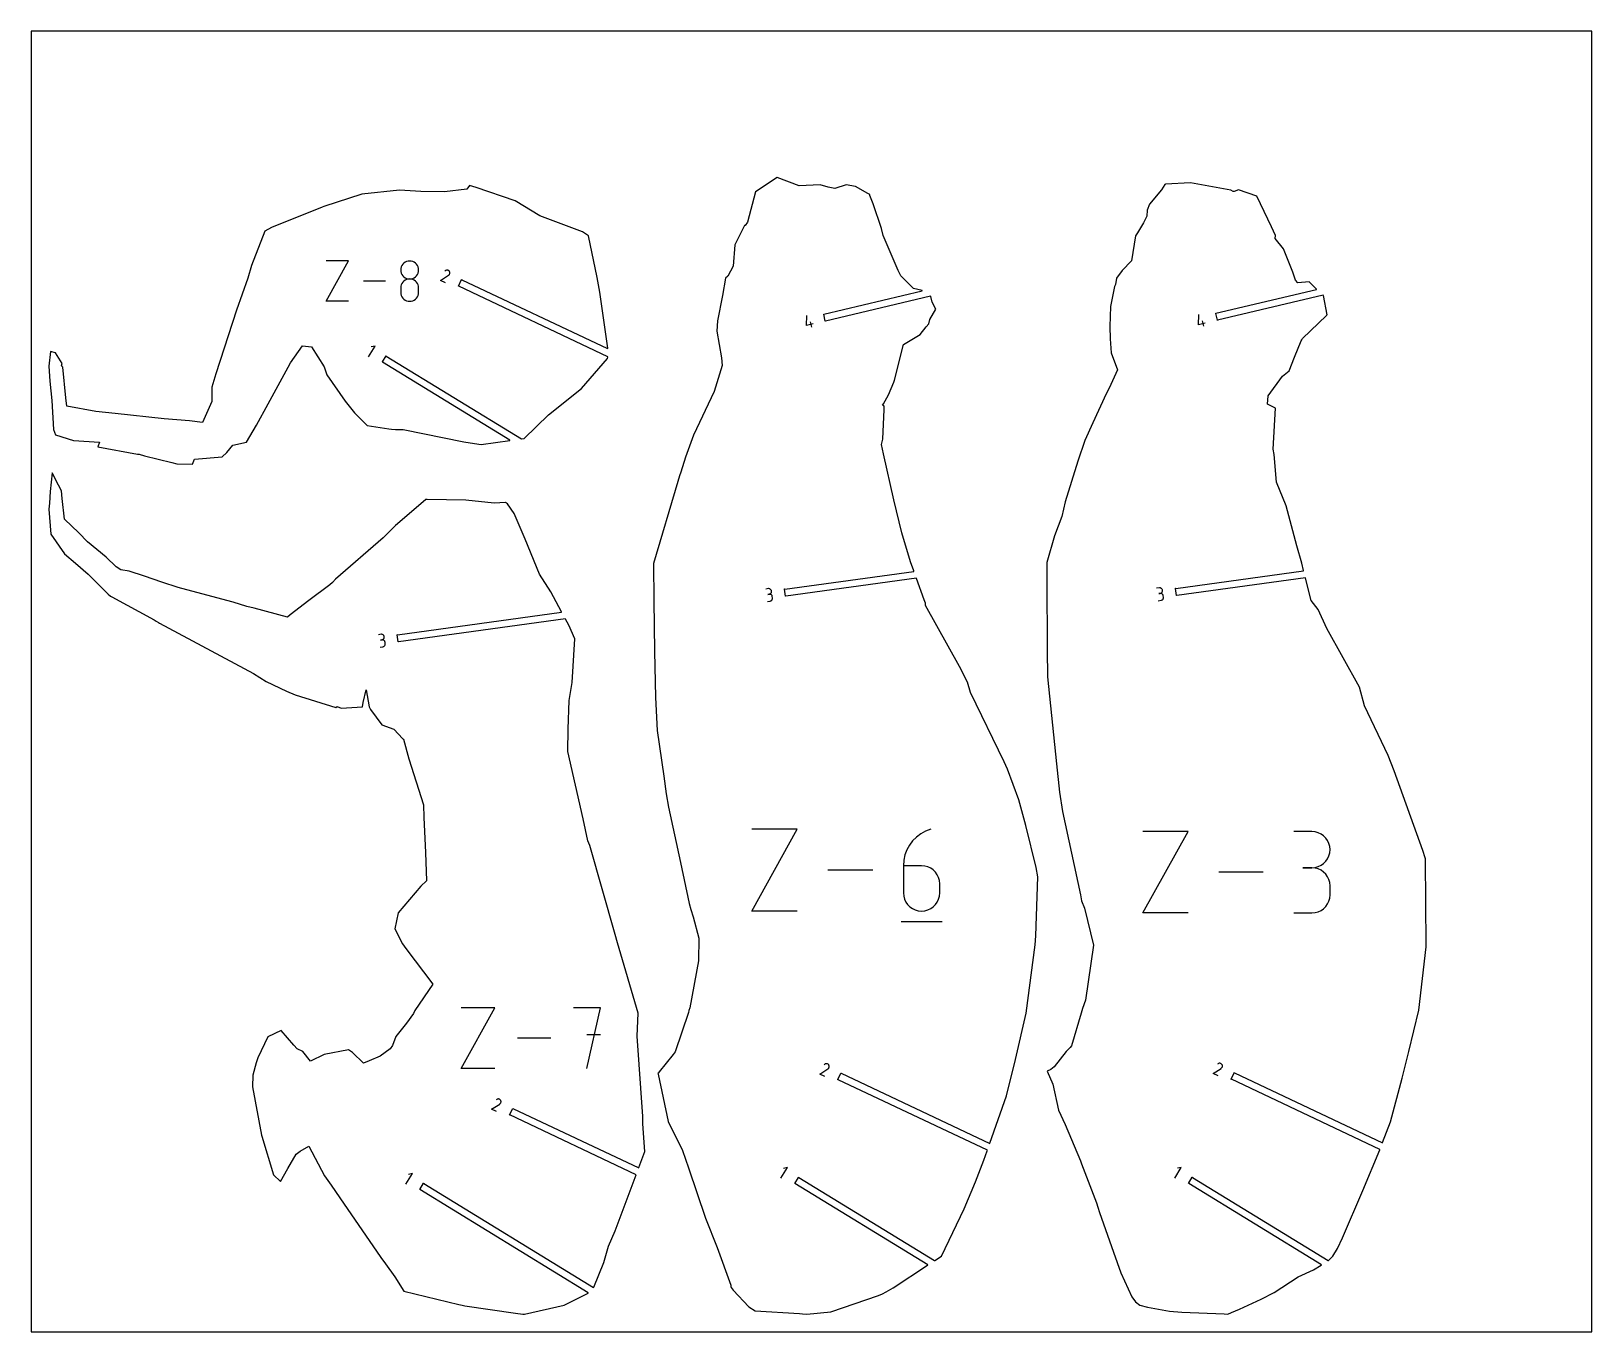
# Model space of a CAD drawing. Extents: x 0 to 600, y 0 to 500.
import ezdxf

# ---------------------------------------------------------------- set-up
doc = ezdxf.new("R2010")
doc.units = 0

msp = doc.modelspace()

# ---------------------------------------------------------------- linework, layer by layer
at = {"layer": 'annotation', "color": 1}
for p, q in [((113.378558, 396.178445), (121.981811, 411.672851)), ((121.981811, 411.672851), (113.378558, 411.672851)), ((142.13021, 408.834139), (142.074691, 408.218043)), ((142.074691, 408.218043), (142.074691, 408.218043)), ((142.074691, 408.218043), (142.130242, 407.599055)), ((142.290247, 409.414622), (142.13021, 408.834139)), ((142.54502, 409.949649), (142.290247, 409.414622)), ((142.88475, 410.429373), (142.54502, 409.949649)), ((143.299654, 410.843951), (142.88475, 410.429373)), ((143.779953, 411.183538), (143.299654, 410.843951)), ((144.315866, 411.438289), (143.779953, 411.183538)), ((144.897612, 411.598358), (144.315866, 411.438289)), ((145.515409, 411.653903), (144.897612, 411.598358)), ((146.133207, 411.598358), (145.515409, 411.653903)), ((145.515409, 411.653903), (145.515409, 411.653903)), ((146.714953, 411.438289), (146.133207, 411.598358)), ((147.250865, 411.183538), (146.714953, 411.438289)), ((147.731164, 410.843951), (147.250865, 411.183538)), ((148.146069, 410.429373), (147.731164, 410.843951)), ((148.485798, 409.949649), (148.146069, 410.429373)), ((148.740572, 409.414622), (148.485798, 409.949649)), ((148.900608, 408.834139), (148.740572, 409.414622)), ((148.900576, 407.599055), (148.956127, 408.218043)), ((148.956127, 408.218043), (148.900608, 408.834139)), ((148.956127, 408.218043), (148.956127, 408.218043)), ((159.453919, 408.044466), (159.286197, 407.949503)), ((159.630587, 408.106418), (159.453919, 408.044466)), ((159.812087, 408.136138), (159.630587, 408.106418)), ((159.994303, 408.134405), (159.812087, 408.136138)), ((160.173121, 408.101998), (159.994303, 408.134405)), ((160.344428, 408.039698), (160.173121, 408.101998)), ((160.504107, 407.948284), (160.344428, 408.039698)), ((136.265747, 403.925648), (127.793671, 403.925648)), ((142.290247, 402.529071), (142.13021, 401.946561)), ((142.130242, 407.599055), (142.290359, 407.016319)), ((142.54502, 403.065621), (142.290247, 402.529071)), ((142.290359, 407.016319), (142.545236, 406.4796)), ((142.88475, 403.546437), (142.54502, 403.065621)), ((142.545236, 406.4796), (142.885069, 405.998663)), ((143.299654, 403.961747), (142.88475, 403.546437)), ((142.885069, 405.998663), (143.300054, 405.583271)), ((143.779953, 404.301778), (143.299654, 403.961747)), ((143.300054, 405.583271), (143.780385, 405.243192)), ((144.315866, 404.556756), (143.779953, 404.301778)), ((143.780385, 405.243192), (144.316258, 404.988188)), ((144.897612, 404.71691), (144.315866, 404.556756)), ((144.316258, 404.988188), (144.897867, 404.828024)), ((145.515409, 404.772467), (144.897612, 404.71691)), ((144.897867, 404.828024), (145.515409, 404.772467)), ((145.515409, 404.772467), (146.132951, 404.828024)), ((146.133207, 404.716942), (145.515409, 404.772467)), ((145.515409, 404.772467), (145.515409, 404.772467)), ((145.515409, 404.772467), (145.515409, 404.772467)), ((146.132951, 404.828024), (146.714561, 404.988188)), ((146.714953, 404.556868), (146.133207, 404.716942)), ((146.714561, 404.988188), (147.250433, 405.243192)), ((147.250865, 404.301994), (146.714953, 404.556868)), ((147.250433, 405.243192), (147.730765, 405.583271)), ((147.731164, 403.962067), (147.250865, 404.301994)), ((147.730765, 405.583271), (148.145749, 405.998663)), ((148.146069, 403.546837), (147.731164, 403.962067)), ((148.145749, 405.998663), (148.485582, 406.4796)), ((148.485798, 403.066053), (148.146069, 403.546837)), ((148.485582, 406.4796), (148.74046, 407.016319)), ((148.740572, 402.529463), (148.485798, 403.066053)), ((148.74046, 407.016319), (148.900576, 407.599055)), ((148.900608, 401.946817), (148.740572, 402.529463)), ((157.334371, 404.153173), (160.470153, 406.178932)), ((159.261852, 403.242478), (157.334371, 404.153173)), ((159.286197, 407.949503), (159.044935, 407.766526)), ((160.470153, 406.178932), (160.473527, 406.18056)), ((160.470153, 406.178932), (160.470153, 406.178932)), ((160.473527, 406.18056), (160.476824, 406.182253)), ((160.476824, 406.182253), (160.480069, 406.184025)), ((160.480069, 406.184025), (160.483285, 406.185893)), ((160.483285, 406.185893), (160.486496, 406.187872)), ((160.486496, 406.187872), (160.489726, 406.18998)), ((160.489726, 406.18998), (160.493, 406.192232)), ((160.493, 406.192232), (160.496341, 406.194643)), ((160.496341, 406.194643), (160.499773, 406.197231)), ((160.499773, 406.197231), (160.647915, 406.32038)), ((160.499773, 406.197231), (160.499773, 406.197231)), ((160.648045, 407.828535), (160.504107, 407.948284)), ((160.647915, 406.32038), (160.768207, 406.463754)), ((160.772127, 407.681231), (160.648045, 407.828535)), ((160.768207, 406.463754), (160.859955, 406.623158)), ((160.866228, 407.513763), (160.772127, 407.681231)), ((160.772127, 407.681231), (160.772127, 407.681231)), ((160.859955, 406.623158), (160.922465, 406.794395)), ((160.927618, 407.33715), (160.866228, 407.513763)), ((160.922465, 406.794395), (160.955042, 406.97327)), ((160.956991, 407.155587), (160.927618, 407.33715)), ((160.955042, 406.97327), (160.956991, 407.155587)), ((121.981811, 396.178445), (113.378558, 396.178445)), ((142.13021, 401.946561), (142.074691, 401.327862)), ((142.074691, 401.327862), (142.074691, 399.613819)), ((142.074691, 399.613819), (142.074691, 399.613819)), ((142.074691, 399.613819), (142.130242, 398.995164)), ((142.130242, 398.995164), (142.290359, 398.413321)), ((142.290359, 398.413321), (142.545236, 397.877895)), ((142.545236, 397.877895), (142.885069, 397.39849)), ((142.885069, 397.39849), (143.300054, 396.984712)), ((143.300054, 396.984712), (143.780385, 396.646165)), ((143.780385, 396.646165), (144.316258, 396.392454)), ((144.316258, 396.392454), (144.897867, 396.233184)), ((144.897867, 396.233184), (145.515409, 396.177959)), ((145.515409, 396.177959), (146.132951, 396.233184)), ((145.515409, 396.177959), (145.515409, 396.177959)), ((146.132951, 396.233184), (146.714561, 396.392454)), ((146.714561, 396.392454), (147.250433, 396.646165)), ((147.250433, 396.646165), (147.730765, 396.984712)), ((147.730765, 396.984712), (148.145749, 397.39849)), ((148.145749, 397.39849), (148.485582, 397.877895)), ((148.485582, 397.877895), (148.74046, 398.413321)), ((148.74046, 398.413321), (148.900576, 398.995164)), ((148.900576, 398.995164), (148.956127, 399.613819)), ((148.956127, 401.327862), (148.900608, 401.946817)), ((148.956127, 399.613819), (148.956127, 401.327862)), ((148.956127, 401.327862), (148.956127, 401.327862)), ((298.045591, 386.854433), (298.221622, 390.732123)), ((448.775277, 387.177426), (448.951308, 391.055115)), ((300.639135, 387.46827), (298.045591, 386.854433)), ((300.107487, 386.245858), (299.6165, 388.320342)), ((451.368821, 387.791263), (448.775277, 387.177426)), ((450.837173, 386.568851), (450.346186, 388.643334)), ((129.692477, 374.87783), (132.19985, 378.970883)), ((132.19985, 378.970883), (130.732333, 378.618109)), ((283.439891, 285.691674), (282.383936, 285.546431)), ((283.730377, 283.579763), (283.201654, 283.507039)), ((283.201654, 283.507039), (283.730377, 283.579763)), ((283.632152, 285.70075), (283.439891, 285.691674)), ((283.817613, 285.676204), (283.632152, 285.70075)), ((283.730377, 283.579763), (283.917948, 283.622936)), ((283.922638, 283.588839), (283.730377, 283.579763)), ((283.730377, 283.579763), (283.730377, 283.579763)), ((283.992888, 285.620651), (283.817613, 285.676204)), ((283.917948, 283.622936), (284.089892, 283.69667)), ((284.1081, 283.564294), (283.922638, 283.588839)), ((284.154587, 285.536701), (283.992888, 285.620651)), ((284.089892, 283.69667), (284.243648, 283.79756)), ((284.283374, 283.50874), (284.1081, 283.564294)), ((284.299324, 285.426968), (284.154587, 285.536701)), ((284.243648, 283.79756), (284.376656, 283.9222)), ((284.445073, 283.42479), (284.283374, 283.50874)), ((284.423709, 285.294064), (284.299324, 285.426968)), ((284.376656, 283.9222), (284.486357, 284.067184)), ((284.524357, 285.140602), (284.423709, 285.294064)), ((284.58981, 283.315057), (284.445073, 283.42479)), ((284.486357, 284.067184), (284.570191, 284.229107)), ((284.597878, 284.969194), (284.524357, 285.140602)), ((284.570191, 284.229107), (284.625596, 284.404564)), ((284.714196, 283.182154), (284.58981, 283.315057)), ((284.640884, 284.782453), (284.597878, 284.969194)), ((284.625596, 284.404564), (284.650014, 284.590147)), ((284.650014, 284.590147), (284.640884, 284.782453)), ((284.640884, 284.782453), (284.640884, 284.782453)), ((284.814843, 283.028691), (284.714196, 283.182154)), ((284.888364, 282.857283), (284.814843, 283.028691)), ((284.931371, 282.670542), (284.888364, 282.857283)), ((285.004095, 282.141819), (284.931371, 282.670542)), ((284.931371, 282.670542), (284.931371, 282.670542)), ((285.013113, 281.950322), (285.004095, 282.141819)), ((433.746657, 285.968454), (432.690701, 285.82321)), ((434.037143, 283.856543), (433.50842, 283.783819)), ((433.50842, 283.783819), (434.037143, 283.856543)), ((433.938917, 285.977529), (433.746657, 285.968454)), ((434.124379, 285.952984), (433.938917, 285.977529)), ((434.037143, 283.856543), (434.224714, 283.899716)), ((434.229404, 283.865619), (434.037143, 283.856543)), ((434.037143, 283.856543), (434.037143, 283.856543)), ((434.299653, 285.89743), (434.124379, 285.952984)), ((434.224714, 283.899716), (434.396657, 283.97345)), ((434.414865, 283.841073), (434.229404, 283.865619)), ((434.461352, 285.813481), (434.299653, 285.89743)), ((434.396657, 283.97345), (434.550413, 284.07434)), ((434.590139, 283.78552), (434.414865, 283.841073)), ((434.606089, 285.703748), (434.461352, 285.813481)), ((434.550413, 284.07434), (434.683422, 284.19898)), ((434.751839, 283.70157), (434.590139, 283.78552)), ((434.730475, 285.570844), (434.606089, 285.703748)), ((434.683422, 284.19898), (434.793123, 284.343964)), ((434.831122, 285.417382), (434.730475, 285.570844)), ((434.896575, 283.591837), (434.751839, 283.70157)), ((434.793123, 284.343964), (434.876956, 284.505887)), ((434.904643, 285.245974), (434.831122, 285.417382)), ((434.876956, 284.505887), (434.932362, 284.681343)), ((435.020961, 283.458933), (434.896575, 283.591837)), ((434.94765, 285.059232), (434.904643, 285.245974)), ((434.932362, 284.681343), (434.95678, 284.866927)), ((434.95678, 284.866927), (434.94765, 285.059232)), ((434.94765, 285.059232), (434.94765, 285.059232)), ((435.121608, 283.305471), (435.020961, 283.458933)), ((435.195129, 283.134063), (435.121608, 283.305471)), ((435.238136, 282.947322), (435.195129, 283.134063)), ((435.31086, 282.418599), (435.238136, 282.947322)), ((435.238136, 282.947322), (435.238136, 282.947322)), ((435.239896, 281.867219), (435.295372, 282.042168)), ((435.295372, 282.042168), (435.319879, 282.227102)), ((435.319879, 282.227102), (435.31086, 282.418599)), ((283.037222, 280.796868), (284.093178, 280.942111)), ((284.093178, 280.942111), (284.28075, 280.98527)), ((284.093178, 280.942111), (284.093178, 280.942111)), ((284.28075, 280.98527), (284.452701, 281.058951)), ((284.452701, 281.058951), (284.606472, 281.159732)), ((284.606472, 281.159732), (284.739506, 281.284188)), ((284.739506, 281.284188), (284.849245, 281.428899)), ((284.849245, 281.428899), (284.933131, 281.590439)), ((284.933131, 281.590439), (284.988606, 281.765388)), ((284.988606, 281.765388), (285.013113, 281.950322)), ((433.343988, 281.073648), (434.399943, 281.218891)), ((434.399943, 281.218891), (434.587516, 281.26205)), ((434.399943, 281.218891), (434.399943, 281.218891)), ((434.587516, 281.26205), (434.759467, 281.335731)), ((434.759467, 281.335731), (434.913238, 281.436511)), ((434.913238, 281.436511), (435.046271, 281.560968)), ((435.046271, 281.560968), (435.15601, 281.705678)), ((435.15601, 281.705678), (435.239896, 281.867219)), ((134.542897, 268.136172), (133.486942, 267.990929)), ((134.833383, 266.024261), (134.30466, 265.951537)), ((134.30466, 265.951537), (134.833383, 266.024261)), ((134.735158, 268.145248), (134.542897, 268.136172)), ((134.920619, 268.120703), (134.735158, 268.145248)), ((134.833383, 266.024261), (135.020954, 266.067434)), ((135.025644, 266.033337), (134.833383, 266.024261)), ((134.833383, 266.024261), (134.833383, 266.024261)), ((135.095894, 268.065149), (134.920619, 268.120703)), ((135.020954, 266.067434), (135.192898, 266.141169)), ((135.211106, 266.008792), (135.025644, 266.033337)), ((135.257593, 267.981199), (135.095894, 268.065149)), ((135.192898, 266.141169), (135.346654, 266.242059)), ((135.38638, 265.953238), (135.211106, 266.008792)), ((135.402329, 267.871466), (135.257593, 267.981199)), ((135.346654, 266.242059), (135.479662, 266.366698)), ((135.548079, 265.869289), (135.38638, 265.953238)), ((135.526715, 267.738563), (135.402329, 267.871466)), ((135.479662, 266.366698), (135.589363, 266.511683)), ((135.627363, 267.5851), (135.526715, 267.738563)), ((135.692816, 265.759556), (135.548079, 265.869289)), ((135.589363, 266.511683), (135.673197, 266.673606)), ((135.700884, 267.413692), (135.627363, 267.5851)), ((135.673197, 266.673606), (135.728602, 266.849062)), ((135.817202, 265.626652), (135.692816, 265.759556)), ((135.74389, 267.226951), (135.700884, 267.413692)), ((135.728602, 266.849062), (135.75302, 267.034645)), ((135.75302, 267.034645), (135.74389, 267.226951)), ((135.74389, 267.226951), (135.74389, 267.226951)), ((135.917849, 265.47319), (135.817202, 265.626652)), ((135.99137, 265.301782), (135.917849, 265.47319)), ((135.952251, 263.873397), (136.036137, 264.034938)), ((136.034377, 265.11504), (135.99137, 265.301782)), ((136.107101, 264.586317), (136.034377, 265.11504)), ((136.034377, 265.11504), (136.034377, 265.11504)), ((136.036137, 264.034938), (136.091612, 264.209887)), ((136.091612, 264.209887), (136.116119, 264.394821)), ((136.116119, 264.394821), (136.107101, 264.586317)), ((134.140228, 263.241366), (135.196184, 263.38661)), ((135.196184, 263.38661), (135.383756, 263.429769)), ((135.196184, 263.38661), (135.196184, 263.38661)), ((135.383756, 263.429769), (135.555707, 263.50345)), ((135.555707, 263.50345), (135.709478, 263.60423)), ((135.709478, 263.60423), (135.842512, 263.728687)), ((135.842512, 263.728687), (135.952251, 263.873397)), ((277.052889, 161.717895), (294.523368, 193.182122)), ((294.523368, 193.182122), (277.052889, 193.182122)), ((343.819348, 192.431642), (341.982616, 191.420459)), ((345.82095, 193.182122), (343.819348, 192.431642)), ((345.82095, 193.182122), (345.82095, 193.182122)), ((427.443072, 161.019847), (444.834847, 192.342328)), ((444.834847, 192.342328), (427.443072, 192.342328)), ((492.408837, 192.305989), (485.453305, 192.305989)), ((493.659806, 192.193704), (492.408837, 192.305989)), ((494.836924, 191.870117), (493.659806, 192.193704)), ((337.650184, 187.076043), (336.661478, 185.275396)), ((338.879179, 188.717325), (337.650184, 187.076043)), ((340.329608, 190.173909), (338.879179, 188.717325)), ((341.982616, 191.420459), (340.329608, 190.173909)), ((495.920614, 191.35513), (494.836924, 191.870117)), ((496.891297, 190.668643), (495.920614, 191.35513)), ((497.729394, 189.830559), (496.891297, 190.668643)), ((498.415328, 188.86078), (497.729394, 189.830559)), ((498.929521, 187.779205), (498.415328, 188.86078)), ((499.252394, 186.605738), (498.929521, 187.779205)), ((499.364369, 185.360279), (499.252394, 186.605738)), ((335.480351, 181.297348), (335.325639, 179.170616)), ((335.931915, 183.340719), (335.480351, 181.297348)), ((336.661478, 185.275396), (335.931915, 183.340719)), ((495.920614, 179.346513), (496.891297, 180.033996)), ((496.891297, 180.033996), (497.729394, 180.873724)), ((497.729394, 180.873724), (498.415328, 181.845956)), ((498.415328, 181.845956), (498.929521, 182.930952)), ((498.929521, 182.930952), (499.252394, 184.108973)), ((499.252394, 184.108973), (499.364369, 185.360279)), ((499.364369, 185.360279), (499.364369, 185.360279)), ((323.529514, 177.450008), (306.325413, 177.450008)), ((335.325639, 179.170616), (335.325639, 168.712795)), ((342.312647, 179.170616), (335.325639, 179.170616)), ((343.569277, 179.058472), (342.312647, 179.170616)), ((344.751723, 178.735045), (343.569277, 179.058472)), ((345.840316, 178.219838), (344.751723, 178.735045)), ((346.815392, 177.532357), (345.840316, 178.219838)), ((347.657282, 176.692104), (346.815392, 177.532357)), ((348.34632, 175.718585), (347.657282, 176.692104)), ((348.862839, 174.631304), (348.34632, 175.718585)), ((349.187173, 173.449766), (348.862839, 174.631304)), ((473.710321, 176.681088), (456.583724, 176.681088)), ((492.408837, 178.394926), (488.926161, 178.394926)), ((488.926161, 178.394926), (492.408837, 178.394926)), ((492.408837, 178.394926), (493.659806, 178.507238)), ((493.659806, 178.282641), (492.408837, 178.394926)), ((492.408837, 178.394926), (492.408837, 178.394926)), ((493.659806, 178.507238), (494.836924, 178.831013)), ((494.836924, 177.959054), (493.659806, 178.282641)), ((494.836924, 178.831013), (495.920614, 179.346513)), ((495.920614, 177.444067), (494.836924, 177.959054)), ((496.891297, 176.75758), (495.920614, 177.444067)), ((497.729394, 175.919496), (496.891297, 176.75758)), ((498.415328, 174.949716), (497.729394, 175.919496)), ((498.929521, 173.868142), (498.415328, 174.949716)), ((335.325639, 168.712795), (335.325639, 168.712795)), ((335.325639, 168.712795), (335.438446, 167.455895)), ((349.299655, 172.193474), (349.187173, 173.449766)), ((349.187173, 167.455895), (349.299655, 168.712795)), ((349.299655, 168.712795), (349.299655, 172.193474)), ((349.299655, 172.193474), (349.299655, 172.193474)), ((499.252394, 172.694675), (498.929521, 173.868142)), ((499.364369, 171.449216), (499.252394, 172.694675)), ((499.364369, 167.966539), (499.364369, 171.449216)), ((499.364369, 171.449216), (499.364369, 171.449216)), ((335.438446, 167.455895), (335.763592, 166.272724)), ((335.763592, 166.272724), (336.281167, 165.18308)), ((336.281167, 165.18308), (336.971261, 164.20676)), ((336.971261, 164.20676), (337.813963, 163.36356)), ((337.813963, 163.36356), (338.789363, 162.673276)), ((338.789363, 162.673276), (339.877551, 162.155707)), ((339.877551, 162.155707), (341.058616, 161.830647)), ((343.569277, 161.830647), (344.751723, 162.155707)), ((344.751723, 162.155707), (345.840316, 162.673276)), ((345.840316, 162.673276), (346.815392, 163.36356)), ((346.815392, 163.36356), (347.657282, 164.20676)), ((347.657282, 164.20676), (348.34632, 165.18308)), ((348.34632, 165.18308), (348.862839, 166.272724)), ((348.862839, 166.272724), (349.187173, 167.455895)), ((495.920614, 161.971252), (496.891297, 162.657528)), ((496.891297, 162.657528), (497.729394, 163.49545)), ((497.729394, 163.49545), (498.415328, 164.465166)), ((498.415328, 164.465166), (498.929521, 165.546821)), ((498.929521, 165.546821), (499.252394, 166.720563)), ((499.252394, 166.720563), (499.364369, 167.966539)), ((294.523368, 161.717895), (277.052889, 161.717895)), ((334.450537, 157.784867), (350.18265, 157.784867)), ((341.058616, 161.830647), (342.312647, 161.717895)), ((342.312647, 161.717895), (343.569277, 161.830647)), ((342.312647, 161.717895), (342.312647, 161.717895)), ((444.834847, 161.019847), (427.443072, 161.019847)), ((485.453305, 161.020829), (492.408837, 161.020829)), ((492.408837, 161.020829), (493.659806, 161.133049)), ((492.408837, 161.020829), (492.408837, 161.020829)), ((493.659806, 161.133049), (494.836924, 161.456475)), ((494.836924, 161.456475), (495.920614, 161.971252)), ((165.357169, 101.242865), (178.288536, 124.532178)), ((178.288536, 124.532178), (165.357169, 124.532178)), ((218.845475, 124.532178), (208.488989, 124.532178)), ((213.667962, 101.242865), (218.845475, 124.532178)), ((218.845475, 114.161087), (213.667962, 114.161087)), ((199.758418, 112.887522), (187.02422, 112.887522)), ((305.126165, 102.868881), (304.884903, 102.685905)), ((305.293887, 102.963845), (305.126165, 102.868881)), ((305.470555, 103.025796), (305.293887, 102.963845)), ((305.652054, 103.055516), (305.470555, 103.025796)), ((305.83427, 103.053783), (305.652054, 103.055516)), ((306.013089, 103.021377), (305.83427, 103.053783)), ((306.184395, 102.959077), (306.013089, 103.021377)), ((306.344074, 102.867663), (306.184395, 102.959077)), ((306.488012, 102.747914), (306.344074, 102.867663)), ((306.612095, 102.60061), (306.488012, 102.747914)), ((306.706196, 102.433142), (306.612095, 102.60061)), ((306.612095, 102.60061), (306.612095, 102.60061)), ((306.767585, 102.256528), (306.706196, 102.433142)), ((306.796958, 102.074965), (306.767585, 102.256528)), ((306.795009, 101.892648), (306.796958, 102.074965)), ((456.334519, 103.051259), (456.093257, 102.868283)), ((456.502242, 103.146223), (456.334519, 103.051259)), ((456.67891, 103.208175), (456.502242, 103.146223)), ((456.860409, 103.237894), (456.67891, 103.208175)), ((457.042625, 103.236161), (456.860409, 103.237894)), ((457.221443, 103.203755), (457.042625, 103.236161)), ((457.39275, 103.141455), (457.221443, 103.203755)), ((457.552429, 103.050041), (457.39275, 103.141455)), ((457.696367, 102.930292), (457.552429, 103.050041)), ((457.820449, 102.782988), (457.696367, 102.930292)), ((457.91455, 102.61552), (457.820449, 102.782988)), ((457.820449, 102.782988), (457.820449, 102.782988)), ((457.97594, 102.438906), (457.91455, 102.61552)), ((457.970787, 101.896152), (458.003364, 102.075027)), ((458.005313, 102.257343), (457.97594, 102.438906)), ((458.003364, 102.075027), (458.005313, 102.257343)), ((178.288536, 101.242865), (165.357169, 101.242865)), ((303.174338, 99.072551), (306.310121, 101.09831)), ((305.10182, 98.161856), (303.174338, 99.072551)), ((306.310121, 101.09831), (306.313495, 101.099939)), ((306.310121, 101.09831), (306.310121, 101.09831)), ((306.313495, 101.099939), (306.316792, 101.101631)), ((306.316792, 101.101631), (306.320036, 101.103403)), ((306.320036, 101.103403), (306.323252, 101.105271)), ((306.323252, 101.105271), (306.326463, 101.107251)), ((306.326463, 101.107251), (306.329693, 101.109358)), ((306.329693, 101.109358), (306.332967, 101.11161)), ((306.332967, 101.11161), (306.336308, 101.114021)), ((306.336308, 101.114021), (306.339741, 101.116609)), ((306.339741, 101.116609), (306.487882, 101.239758)), ((306.339741, 101.116609), (306.339741, 101.116609)), ((306.487882, 101.239758), (306.608174, 101.383133)), ((306.608174, 101.383133), (306.699923, 101.542536)), ((306.699923, 101.542536), (306.762432, 101.713773)), ((306.762432, 101.713773), (306.795009, 101.892648)), ((454.382693, 99.254929), (457.518475, 101.280688)), ((456.310174, 98.344234), (454.382693, 99.254929)), ((457.518475, 101.280688), (457.521849, 101.282317)), ((457.518475, 101.280688), (457.518475, 101.280688)), ((457.521849, 101.282317), (457.525146, 101.284009)), ((457.525146, 101.284009), (457.528391, 101.285781)), ((457.528391, 101.285781), (457.531607, 101.287649)), ((457.531607, 101.287649), (457.534818, 101.289629)), ((457.534818, 101.289629), (457.538048, 101.291737)), ((457.538048, 101.291737), (457.541322, 101.293988)), ((457.541322, 101.293988), (457.544663, 101.2964)), ((457.544663, 101.2964), (457.548095, 101.298987)), ((457.548095, 101.298987), (457.696237, 101.422136)), ((457.548095, 101.298987), (457.548095, 101.298987)), ((457.696237, 101.422136), (457.816529, 101.565511)), ((457.816529, 101.565511), (457.908277, 101.724915)), ((457.908277, 101.724915), (457.970787, 101.896152)), ((177.00713, 85.538124), (180.142913, 87.563883)), ((178.934612, 84.627429), (177.00713, 85.538124)), ((178.958957, 89.334455), (178.717695, 89.151478)), ((179.126679, 89.429418), (178.958957, 89.334455)), ((179.303347, 89.49137), (179.126679, 89.429418)), ((179.484846, 89.521089), (179.303347, 89.49137)), ((179.667062, 89.519356), (179.484846, 89.521089)), ((179.845881, 89.48695), (179.667062, 89.519356)), ((180.017187, 89.42465), (179.845881, 89.48695)), ((180.176866, 89.333236), (180.017187, 89.42465)), ((180.142913, 87.563883), (180.146287, 87.565512)), ((180.142913, 87.563883), (180.142913, 87.563883)), ((180.146287, 87.565512), (180.149584, 87.567205)), ((180.149584, 87.567205), (180.152828, 87.568977)), ((180.152828, 87.568977), (180.156044, 87.570844)), ((180.156044, 87.570844), (180.159255, 87.572824)), ((180.159255, 87.572824), (180.162485, 87.574932)), ((180.162485, 87.574932), (180.165759, 87.577183)), ((180.165759, 87.577183), (180.1691, 87.579595)), ((180.1691, 87.579595), (180.172533, 87.582182)), ((180.172533, 87.582182), (180.320674, 87.705332)), ((180.172533, 87.582182), (180.172533, 87.582182)), ((180.320804, 89.213487), (180.176866, 89.333236)), ((180.320674, 87.705332), (180.440966, 87.848706)), ((180.444887, 89.066183), (180.320804, 89.213487)), ((180.440966, 87.848706), (180.532715, 88.00811)), ((180.538988, 88.898715), (180.444887, 89.066183)), ((180.444887, 89.066183), (180.444887, 89.066183)), ((180.532715, 88.00811), (180.595225, 88.179347)), ((180.600377, 88.722102), (180.538988, 88.898715)), ((180.595225, 88.179347), (180.627801, 88.358222)), ((180.62975, 88.540539), (180.600377, 88.722102)), ((180.627801, 88.358222), (180.62975, 88.540539)), ((144.068624, 56.78605), (146.575996, 60.879103)), ((146.575996, 60.879103), (145.10848, 60.526329)), ((288.253575, 59.077455), (290.760948, 63.170507)), ((290.760948, 63.170507), (289.293431, 62.817734)), ((439.628302, 59.107748), (442.135675, 63.200801)), ((442.135675, 63.200801), (440.668159, 62.848027))]:
    msp.add_line(p, q, dxfattribs=at)
at = {"layer": 'boundary', "color": 5}
for p, q in [((141.54721, 438.85746), (127.099007, 437.412969)), ((149.787326, 438.321649), (141.54721, 438.85746)), ((158.914482, 438.223137), (149.787326, 438.321649)), ((167.499951, 439.238186), (158.914482, 438.223137)), ((168.496601, 440.653443), (167.499951, 439.238186)), ((171.116001, 439.85348), (168.496601, 440.653443)), ((186.104737, 434.741542), (171.116001, 439.85348)), ((278.472106, 438.25319), (275.358558, 426.648094)), ((286.849935, 443.726956), (278.472106, 438.25319)), ((295.295986, 440.563371), (286.849935, 443.726956)), ((303.377303, 440.962413), (295.295986, 440.563371)), ((306.38778, 440.04205), (303.377303, 440.962413)), ((308.947685, 439.567337), (306.38778, 440.04205)), ((313.312178, 440.879655), (308.947685, 439.567337)), ((316.90174, 440.249796), (313.312178, 440.879655)), ((321.695554, 437.670478), (316.90174, 440.249796)), ((434.556878, 438.992851), (429.972853, 433.547078)), ((435.797791, 441.088708), (434.556878, 438.992851)), ((436.158481, 441.230648), (435.797791, 441.088708)), ((445.748259, 441.758465), (436.158481, 441.230648)), ((461.276573, 438.950981), (445.748259, 441.758465)), ((462.170037, 438.355889), (461.276573, 438.950981)), ((462.495016, 438.390666), (462.170037, 438.355889)), ((464.154635, 439.044979), (462.495016, 438.390666)), ((471.221966, 436.608475), (464.154635, 439.044979)), ((111.882357, 432.398661), (92.34193, 424.506855)), ((112.448215, 432.561793), (111.882357, 432.398661)), ((127.099007, 437.412969), (112.448215, 432.561793)), ((195.595262, 429.076202), (186.104737, 434.741542)), ((322.366782, 437.259221), (321.695554, 437.670478)), ((322.457368, 436.868888), (322.366782, 437.259221)), ((323.703261, 433.681603), (322.457368, 436.868888)), ((326.889164, 424.163581), (323.703261, 433.681603)), ((429.972853, 433.547078), (429.070449, 431.172101)), ((476.916597, 424.829614), (471.221966, 436.608475)), ((212.014708, 422.874896), (195.595262, 429.076202)), ((275.358558, 426.648094), (274.439253, 425.302568)), ((427.706892, 426.321156), (425.277955, 422.550572)), ((428.893617, 428.894136), (427.706892, 426.321156)), ((429.070449, 431.172101), (428.893617, 428.894136)), ((89.769068, 423.189348), (84.653912, 409.955696)), ((92.34193, 424.506855), (89.769068, 423.189348)), ((214.202084, 421.387798), (212.014708, 422.874896)), ((217.592131, 405.349534), (214.202084, 421.387798)), ((274.01258, 424.822944), (270.488429, 417.830218)), ((274.256626, 425.32023), (274.01258, 424.822944)), ((274.439253, 425.302568), (274.256626, 425.32023)), ((327.578668, 421.44764), (326.889164, 424.163581)), ((333.295115, 408.054513), (327.578668, 421.44764)), ((424.591397, 421.36017), (422.973969, 411.773635)), ((425.277955, 422.550572), (424.591397, 421.36017)), ((478.353304, 421.401107), (476.916597, 424.829614)), ((478.312361, 420.255078), (478.353304, 421.401107)), ((481.436748, 416.296648), (478.312361, 420.255078)), ((270.488429, 417.830218), (269.930409, 409.690612)), ((485.060185, 407.330905), (481.436748, 416.296648)), ((84.653912, 409.955696), (83.258924, 405.00488)), ((269.930409, 409.690612), (267.86096, 405.831109)), ((334.34336, 405.91501), (333.295115, 408.054513)), ((422.973969, 411.773635), (419.490961, 407.987937)), ((83.258924, 405.00488), (78.891964, 392.74685)), ((164.272452, 401.989816), (164.277185, 402.008742)), ((164.277185, 402.008742), (165.450266, 404.491562)), ((165.450266, 404.491562), (165.461881, 404.507237)), ((165.461881, 404.507237), (165.47861, 404.517273)), ((165.47861, 404.517273), (165.497908, 404.520143)), ((165.497908, 404.520143), (165.516833, 404.51541)), ((165.516833, 404.51541), (165.532508, 404.503795)), ((165.532508, 404.503795), (165.542544, 404.487066)), ((165.545415, 404.467769), (165.540682, 404.448843)), ((165.540682, 404.448843), (221.573438, 377.974522)), ((165.542544, 404.487066), (165.545415, 404.467769)), ((218.648349, 399.617858), (217.592131, 405.349534)), ((266.87473, 405.040195), (265.771519, 398.400005)), ((267.86096, 405.831109), (266.87473, 405.040195)), ((339.202702, 401.08592), (334.34336, 405.91501)), ((416.871149, 402.571097), (416.558274, 401.866002)), ((417.316464, 405.074975), (416.871149, 402.571097)), ((419.490961, 407.987937), (417.316464, 405.074975)), ((486.109486, 404.306152), (485.060185, 407.330905)), ((486.976582, 403.260214), (486.109486, 404.306152)), ((491.300705, 403.635274), (486.976582, 403.260214)), ((494.102181, 400.840146), (491.300705, 403.635274)), ((164.275322, 401.970519), (164.272452, 401.989816)), ((164.285358, 401.95379), (164.275322, 401.970519)), ((164.301033, 401.942174), (164.285358, 401.95379)), ((164.319959, 401.937442), (164.301033, 401.942174)), ((164.339256, 401.940312), (164.319959, 401.937442)), ((164.355985, 401.950348), (164.339256, 401.940312)), ((164.367601, 401.966023), (164.355985, 401.950348)), ((221.750338, 374.853864), (164.367601, 401.966023)), ((221.646831, 378.105745), (218.648349, 399.617858)), ((265.771519, 398.400005), (263.819856, 388.626766)), ((304.77933, 391.228821), (342.555514, 400.169646)), ((345.778834, 398.110675), (305.411778, 388.556644)), ((342.530989, 400.317986), (339.202702, 401.08592)), ((342.555514, 400.169646), (342.530989, 400.317986)), ((345.823403, 397.967085), (345.778834, 398.110675)), ((346.380784, 395.776926), (345.823403, 397.967085)), ((416.558274, 401.866002), (414.935779, 394.208675)), ((455.509016, 391.551814), (494.126706, 400.691806)), ((496.719741, 398.483659), (456.141463, 388.879637)), ((494.126706, 400.691806), (494.102181, 400.840146)), ((496.761775, 398.447642), (496.719741, 398.483659)), ((496.793054, 398.346868), (496.761775, 398.447642)), ((498.226604, 391.011986), (496.793054, 398.346868)), ((78.891964, 392.74685), (70.941548, 368.341861)), ((304.681315, 391.225285), (304.688126, 391.243567)), ((304.682018, 391.205789), (304.681315, 391.225285)), ((305.314466, 388.533613), (304.682018, 391.205789)), ((304.688126, 391.243567), (304.701415, 391.25785)), ((304.701415, 391.25785), (304.719159, 391.265961)), ((304.719159, 391.265961), (304.738654, 391.266664)), ((304.738654, 391.266664), (304.756936, 391.259853)), ((304.756936, 391.259853), (304.771219, 391.246564)), ((304.771219, 391.246564), (304.77933, 391.228821)), ((345.498918, 389.109203), (347.773322, 393.118497)), ((347.773322, 393.118497), (346.380784, 395.776926)), ((414.935779, 394.208675), (414.647206, 386.485282)), ((455.411001, 391.548278), (455.417812, 391.566559)), ((455.411704, 391.528782), (455.411001, 391.548278)), ((456.044151, 388.856605), (455.411704, 391.528782)), ((455.417812, 391.566559), (455.431101, 391.580843)), ((455.431101, 391.580843), (455.448844, 391.588954)), ((455.448844, 391.588954), (455.46834, 391.589657)), ((455.46834, 391.589657), (455.486622, 391.582846)), ((455.486622, 391.582846), (455.500905, 391.569557)), ((455.500905, 391.569557), (455.509016, 391.551814)), ((488.794648, 381.846234), (498.006418, 390.764065)), ((498.006418, 390.764065), (498.195391, 390.950463)), ((498.195391, 390.950463), (498.222439, 390.971453)), ((498.222439, 390.971453), (498.234152, 390.985652)), ((498.234152, 390.985652), (498.226604, 391.011986)), ((263.819856, 388.626766), (263.636453, 384.662053)), ((263.636453, 384.662053), (265.341915, 374.407279)), ((305.322577, 388.51587), (305.314466, 388.533613)), ((305.33686, 388.502581), (305.322577, 388.51587)), ((305.355142, 388.495769), (305.33686, 388.502581)), ((305.374638, 388.496473), (305.355142, 388.495769)), ((305.392381, 388.504584), (305.374638, 388.496473)), ((305.40567, 388.518867), (305.392381, 388.504584)), ((305.412481, 388.537148), (305.40567, 388.518867)), ((305.411778, 388.556644), (305.412481, 388.537148)), ((341.831415, 383.465201), (344.139904, 386.371988)), ((344.139904, 386.371988), (345.12849, 387.530064)), ((345.12849, 387.530064), (345.498918, 389.109203)), ((414.647206, 386.485282), (414.820844, 381.788097)), ((456.052262, 388.838862), (456.044151, 388.856605)), ((456.066545, 388.825574), (456.052262, 388.838862)), ((456.084827, 388.818763), (456.066545, 388.825574)), ((456.104323, 388.819465), (456.084827, 388.818763)), ((456.122067, 388.827577), (456.104323, 388.819465)), ((456.135355, 388.841859), (456.122067, 388.827577)), ((456.142166, 388.860141), (456.135355, 388.841859)), ((456.141463, 388.879637), (456.142166, 388.860141)), ((99.642561, 372.446537), (104.285762, 379.05382)), ((104.285762, 379.05382), (107.822918, 378.669021)), ((107.822918, 378.669021), (112.609707, 371.029424)), ((221.573438, 377.974522), (221.646831, 378.105745)), ((331.859272, 365.849162), (335.36202, 379.552422)), ((335.36202, 379.552422), (341.831415, 383.465201)), ((414.820844, 381.788097), (415.276322, 376.311893)), ((485.697622, 374.670388), (488.224514, 380.9254)), ((488.224514, 380.9254), (488.490842, 381.36024)), ((488.490842, 381.36024), (488.794648, 381.846234)), ((7.426027, 376.918107), (6.7675, 371.239516)), ((9.301942, 376.386024), (7.426027, 376.918107)), ((11.935857, 372.28104), (9.301942, 376.386024)), ((11.708133, 371.377156), (11.935857, 372.28104)), ((98.8014, 370.825468), (99.642561, 372.446537)), ((134.992228, 372.813187), (134.998978, 372.831491)), ((134.992996, 372.793693), (134.992228, 372.813187)), ((135.001167, 372.775977), (134.992996, 372.793693)), ((134.998978, 372.831491), (136.433404, 375.173058)), ((135.015495, 372.762736), (135.001167, 372.775977)), ((135.033799, 372.755987), (135.015495, 372.762736)), ((135.053293, 372.756756), (135.033799, 372.755987)), ((135.071009, 372.764926), (135.053293, 372.756756)), ((135.084249, 372.779254), (135.071009, 372.764926)), ((184.047516, 342.784733), (135.084249, 372.779254)), ((136.433404, 375.173058), (136.446644, 375.187386)), ((136.446644, 375.187386), (136.46436, 375.195556)), ((136.46436, 375.195556), (136.483854, 375.196325)), ((136.483854, 375.196325), (136.502158, 375.189576)), ((136.502158, 375.189576), (136.516486, 375.176335)), ((136.516486, 375.176335), (136.524656, 375.158619)), ((136.525425, 375.139125), (136.518675, 375.120821)), ((136.518675, 375.120821), (188.467288, 343.2975)), ((136.524656, 375.158619), (136.525425, 375.139125)), ((211.532899, 362.579283), (221.523578, 374.199581)), ((221.523578, 374.199581), (221.700931, 374.711309)), ((221.700931, 374.711309), (221.750338, 374.853864)), ((265.341915, 374.407279), (265.637764, 371.42746)), ((415.276322, 376.311893), (417.677265, 369.823589)), ((483.643756, 369.378913), (485.697622, 374.670388)), ((6.7675, 371.239516), (7.195738, 365.432348)), ((12.12249, 370.908124), (11.708133, 371.377156)), ((13.262204, 359.02632), (12.12249, 370.908124)), ((70.941548, 368.341861), (69.503132, 363.095411)), ((91.148763, 356.72938), (98.8014, 370.825468)), ((112.609707, 371.029424), (113.692448, 367.908803)), ((113.692448, 367.908803), (120.691187, 357.82134)), ((265.637764, 371.42746), (262.55019, 361.52529)), ((417.677265, 369.823589), (414.438083, 362.834624)), ((475.533678, 359.875026), (481.038292, 367.358749)), ((481.038292, 367.358749), (483.643756, 369.378913)), ((7.195738, 365.432348), (7.953292, 358.047672)), ((69.503132, 363.095411), (69.485154, 357.585194)), ((198.851799, 352.527109), (211.532899, 362.579283)), ((262.514328, 361.455982), (254.569002, 344.650527)), ((262.539574, 361.504601), (262.514328, 361.455982)), ((262.55019, 361.52529), (262.539574, 361.504601)), ((327.64442, 356.688597), (329.639242, 360.212329)), ((329.639242, 360.212329), (331.615594, 365.066819)), ((331.615594, 365.066819), (331.728862, 365.465694)), ((331.728862, 365.465694), (331.859272, 365.849162)), ((413.240983, 360.534853), (408.214026, 349.464098)), ((414.438083, 362.834624), (413.240983, 360.534853)), ((7.953292, 358.047672), (8.52828, 346.831376)), ((13.673922, 355.887956), (13.262204, 359.02632)), ((24.904818, 353.746371), (13.673922, 355.887956)), ((69.485154, 357.585194), (65.911623, 349.536534)), ((86.648833, 348.600288), (91.148763, 356.72938)), ((120.691187, 357.82134), (124.337675, 353.263305)), ((327.278146, 356.269266), (327.64442, 356.688597)), ((327.95301, 355.895909), (327.278146, 356.269266)), ((327.386586, 343.119069), (327.919733, 354.571962)), ((327.919733, 354.571962), (327.95301, 355.895909)), ((475.36713, 356.59844), (475.533678, 359.875026)), ((478.409379, 355.065713), (475.36713, 356.59844)), ((477.502682, 339.290557), (478.409379, 355.065713)), ((32.250027, 353.040044), (24.904818, 353.746371)), ((51.092592, 350.971601), (32.250027, 353.040044)), ((60.819335, 350.177789), (51.092592, 350.971601)), ((65.911623, 349.536534), (60.819335, 350.177789)), ((82.822655, 341.983933), (86.648833, 348.600288)), ((124.337675, 353.263305), (129.113254, 348.43535)), ((129.113254, 348.43535), (137.505626, 347.093083)), ((189.485418, 343.444018), (198.851799, 352.527109)), ((408.214026, 349.464098), (405.05937, 342.595644)), ((8.52828, 346.831376), (9.351399, 344.80126)), ((9.351399, 344.80126), (16.319495, 342.67078)), ((16.319495, 342.67078), (26.269743, 342.067481)), ((26.269743, 342.067481), (25.561296, 340.211661)), ((137.505626, 347.093083), (138.472048, 347.009366)), ((138.472048, 347.009366), (140.091397, 346.922471)), ((140.091397, 346.922471), (143.021274, 346.843784)), ((143.021274, 346.843784), (166.368152, 342.168253)), ((166.368152, 342.168253), (172.044978, 341.212136)), ((173.046487, 341.078313), (183.977943, 342.651444)), ((183.977943, 342.651444), (184.047516, 342.784733)), ((188.467288, 343.2975), (189.485418, 343.444018)), ((254.569002, 344.650527), (251.575326, 336.218647)), ((326.909179, 341.094736), (327.386586, 343.119069)), ((405.05937, 342.595644), (402.381331, 334.709922)), ((25.561296, 340.211661), (40.829763, 337.349787)), ((40.829763, 337.349787), (41.476465, 337.41941)), ((41.476465, 337.41941), (43.592855, 336.741615)), ((43.592855, 336.741615), (54.043006, 334.166594)), ((62.785163, 335.416693), (73.374098, 336.357582)), ((73.374098, 336.357582), (75.147564, 338.015112)), ((75.147564, 338.015112), (77.481355, 340.88109)), ((77.481355, 340.88109), (82.822655, 341.983933)), ((172.044978, 341.212136), (173.046487, 341.078313)), ((251.575326, 336.218647), (249.797499, 330.413972)), ((327.667224, 337.524441), (326.909179, 341.094736)), ((331.610468, 319.867305), (327.667224, 337.524441)), ((477.883841, 337.251319), (477.502682, 339.290557)), ((478.771846, 326.681766), (477.883841, 337.251319)), ((7.999431, 330.197841), (7.318309, 323.063204)), ((10.433871, 325.540474), (7.999431, 330.197841)), ((54.043006, 334.166594), (55.967306, 333.697533)), ((55.967306, 333.697533), (62.058535, 333.572841)), ((62.058535, 333.572841), (62.785163, 335.416693)), ((249.797499, 330.413972), (249.191003, 329.011699)), ((402.381331, 334.709922), (397.562602, 319.069672)), ((11.673385, 323.303196), (10.433871, 325.540474)), ((248.642263, 326.899624), (239.301792, 295.327775)), ((249.191003, 329.011699), (248.642263, 326.899624)), ((482.536331, 317.581648), (478.771846, 326.681766)), ((7.044139, 318.56244), (6.7675, 316.302228)), ((7.318309, 323.063204), (7.044139, 318.56244)), ((11.935724, 320.29372), (11.673385, 323.303196)), ((12.842393, 312.407575), (11.935724, 320.29372)), ((150.643522, 319.068891), (140.026702, 309.993307)), ((151.658216, 319.971758), (150.643522, 319.068891)), ((152.210828, 319.945197), (151.658216, 319.971758)), ((167.059821, 319.690311), (152.210828, 319.945197)), ((178.056402, 318.620239), (167.059821, 319.690311)), ((182.297449, 318.835703), (178.056402, 318.620239)), ((183.119647, 318.328008), (182.297449, 318.835703)), ((185.710761, 314.620897), (183.119647, 318.328008)), ((334.705204, 307.192561), (331.610468, 319.867305)), ((397.562602, 319.069672), (396.200772, 313.383761)), ((6.7675, 316.302228), (7.547496, 306.64979)), ((18.279287, 307.110959), (12.842393, 312.407575)), ((189.926292, 304.774988), (185.710761, 314.620897)), ((396.200772, 313.383761), (393.404505, 306.000802)), ((486.537554, 302.115682), (482.536331, 317.581648)), ((7.547496, 306.64979), (12.745541, 299.133243)), ((21.651573, 303.659368), (18.279287, 307.110959)), ((137.698481, 307.606188), (135.34435, 305.208734)), ((138.543654, 308.452874), (137.698481, 307.606188)), ((140.026702, 309.993307), (138.543654, 308.452874)), ((338.053808, 296.006428), (334.705204, 307.192561)), ((393.404505, 306.000802), (390.492683, 295.694561)), ((28.879608, 297.849776), (21.651573, 303.659368)), ((135.34435, 305.208734), (117.054179, 289.301572)), ((195.457492, 291.211143), (189.926292, 304.774988)), ((488.476635, 295.468098), (486.537554, 302.115682)), ((12.745541, 299.133243), (16.974676, 295.52908)), ((16.974676, 295.52908), (21.907613, 291.235712)), ((32.706499, 294.136177), (28.879608, 297.849776)), ((34.435061, 292.967835), (32.706499, 294.136177)), ((239.301792, 295.327775), (239.362037, 281.005736)), ((339.333399, 292.500003), (338.053808, 296.006428)), ((390.492683, 295.694561), (390.433644, 289.288205)), ((489.171104, 292.712265), (488.476635, 295.468098)), ((21.907613, 291.235712), (29.523398, 283.557683)), ((37.695753, 292.461646), (34.435061, 292.967835)), ((43.504335, 290.520827), (37.695753, 292.461646)), ((50.200143, 288.180217), (43.504335, 290.520827)), ((56.556478, 286.083077), (50.200143, 288.180217)), ((115.844628, 288.083124), (114.78707, 287.210207)), ((117.054179, 289.301572), (115.844628, 288.083124)), ((199.827706, 284.427728), (195.457492, 291.211143)), ((289.74859, 285.528366), (339.343634, 292.349999)), ((340.349192, 289.716456), (290.12277, 282.807979)), ((339.343634, 292.349999), (339.333399, 292.500003)), ((340.401805, 289.572282), (340.349192, 289.716456)), ((343.367737, 281.444828), (340.401805, 289.572282)), ((390.433644, 289.288205), (390.625617, 262.189878)), ((440.055355, 285.805146), (489.181339, 292.562262)), ((489.883087, 289.88693), (440.429535, 283.084759)), ((489.181339, 292.562262), (489.171104, 292.712265)), ((489.919964, 289.740592), (489.883087, 289.88693)), ((492.085394, 281.147606), (489.919964, 289.740592)), ((29.523398, 283.557683), (30.450912, 282.821339)), ((30.450912, 282.821339), (30.938625, 282.529932)), ((30.938625, 282.529932), (47.335096, 273.67992)), ((69.422293, 282.722029), (56.556478, 286.083077)), ((77.63209, 280.493402), (69.422293, 282.722029)), ((114.78707, 287.210207), (106.716297, 281.109356)), ((203.934672, 276.801143), (199.827706, 284.427728)), ((289.649522, 285.51474), (289.650686, 285.534214)), ((290.023702, 282.794353), (289.649522, 285.51474)), ((289.650686, 285.534214), (289.659213, 285.551761)), ((289.659213, 285.551761), (289.673805, 285.564709)), ((289.673805, 285.564709), (289.692243, 285.571087)), ((289.692243, 285.571087), (289.711717, 285.569923)), ((289.711717, 285.569923), (289.729264, 285.561397)), ((289.729264, 285.561397), (289.742212, 285.546803)), ((289.742212, 285.546803), (289.74859, 285.528366)), ((290.030081, 282.775916), (290.023702, 282.794353)), ((290.043028, 282.761323), (290.030081, 282.775916)), ((290.060575, 282.752796), (290.043028, 282.761323)), ((290.080049, 282.751632), (290.060575, 282.752796)), ((290.098487, 282.75801), (290.080049, 282.751632)), ((290.113079, 282.770958), (290.098487, 282.75801)), ((290.121607, 282.788505), (290.113079, 282.770958)), ((290.12277, 282.807979), (290.121607, 282.788505)), ((439.956288, 285.79152), (439.957451, 285.810993)), ((440.330468, 283.071133), (439.956288, 285.79152)), ((439.957451, 285.810993), (439.965978, 285.828541)), ((439.965978, 285.828541), (439.980571, 285.841489)), ((439.980571, 285.841489), (439.999009, 285.847866)), ((439.999009, 285.847866), (440.018483, 285.846703)), ((440.018483, 285.846703), (440.03603, 285.838176)), ((440.03603, 285.838176), (440.048977, 285.823583)), ((440.048977, 285.823583), (440.055355, 285.805146)), ((440.336846, 283.052696), (440.330468, 283.071133)), ((440.349794, 283.038102), (440.336846, 283.052696)), ((440.367341, 283.029575), (440.349794, 283.038102)), ((440.386815, 283.028412), (440.367341, 283.029575)), ((440.405252, 283.03479), (440.386815, 283.028412)), ((440.419845, 283.047738), (440.405252, 283.03479)), ((440.428372, 283.065284), (440.419845, 283.047738)), ((440.429535, 283.084759), (440.428372, 283.065284)), ((82.908355, 278.837214), (77.63209, 280.493402)), ((85.730028, 278.203246), (82.908355, 278.837214)), ((98.506077, 274.737165), (85.730028, 278.203246)), ((106.716297, 281.109356), (99.540973, 275.570968)), ((140.851596, 267.972864), (203.944907, 276.65114)), ((203.944907, 276.65114), (203.934672, 276.801143)), ((239.362037, 281.005736), (239.679016, 261.629312)), ((343.826814, 280.145036), (343.367737, 281.444828)), ((343.800133, 279.191654), (343.826814, 280.145036)), ((356.867189, 255.789423), (343.800133, 279.191654)), ((494.76312, 277.709735), (492.085394, 281.147606)), ((498.132557, 270.413623), (494.76312, 277.709735)), ((47.335096, 273.67992), (48.038762, 273.183656)), ((48.038762, 273.183656), (48.902445, 272.673455)), ((48.902445, 272.673455), (49.346317, 272.441462)), ((49.346317, 272.441462), (85.468554, 253.068716)), ((99.540973, 275.570968), (98.506077, 274.737165)), ((205.400311, 274.079471), (141.225776, 265.252478)), ((205.476224, 273.938501), (205.400311, 274.079471)), ((206.706743, 271.653442), (205.476224, 273.938501)), ((208.966228, 266.457788), (206.706743, 271.653442)), ((510.660035, 247.799723), (498.132557, 270.413623)), ((140.752528, 267.959238), (140.753691, 267.978712)), ((141.126708, 265.238851), (140.752528, 267.959238)), ((140.753691, 267.978712), (140.762219, 267.996259)), ((140.762219, 267.996259), (140.776812, 268.009207)), ((140.776812, 268.009207), (140.795249, 268.015585)), ((140.795249, 268.015585), (140.814723, 268.014421)), ((140.814723, 268.014421), (140.83227, 268.005895)), ((140.83227, 268.005895), (140.845218, 267.991301)), ((140.845218, 267.991301), (140.851596, 267.972864)), ((141.133086, 265.220414), (141.126708, 265.238851)), ((141.146034, 265.205821), (141.133086, 265.220414)), ((141.163581, 265.197294), (141.146034, 265.205821)), ((141.183055, 265.196131), (141.163581, 265.197294)), ((141.201493, 265.202508), (141.183055, 265.196131)), ((141.216086, 265.215456), (141.201493, 265.202508)), ((141.224613, 265.233003), (141.216086, 265.215456)), ((141.225776, 265.252478), (141.224613, 265.233003)), ((207.973065, 249.567905), (208.966228, 266.457788)), ((239.679016, 261.629312), (239.991068, 243.784791)), ((390.625617, 262.189878), (390.792574, 251.830142)), ((85.468554, 253.068716), (90.379693, 249.993774)), ((359.978469, 249.763314), (356.867189, 255.789423)), ((90.379693, 249.993774), (98.102177, 246.301126)), ((98.102177, 246.301126), (101.425563, 244.829242)), ((127.601385, 241.936381), (128.758804, 246.831723)), ((128.758804, 246.831723), (129.919516, 240.266509)), ((206.880414, 242.673487), (207.973065, 249.567905)), ((361.102567, 245.811432), (359.978469, 249.763314)), ((390.792574, 251.830142), (394.164626, 218.378262)), ((512.558897, 240.63464), (510.660035, 247.799723)), ((101.425563, 244.829242), (117.158689, 239.947937)), ((117.158689, 239.947937), (117.638563, 240.372151)), ((117.638563, 240.372151), (119.160904, 239.772013)), ((119.160904, 239.772013), (127.311996, 240.223355)), ((127.311996, 240.223355), (127.601385, 241.936381)), ((129.919516, 240.266509), (130.401077, 239.296631)), ((206.45876, 231.68945), (206.880414, 242.673487)), ((239.991068, 243.784791), (240.668149, 231.14649)), ((374.138909, 219.077068), (361.102567, 245.811432)), ((521.776243, 221.604587), (512.558897, 240.63464)), ((130.401077, 239.296631), (134.826907, 233.401619)), ((134.826907, 233.401619), (139.452197, 231.649309)), ((139.452197, 231.649309), (142.86455, 227.993341)), ((206.287463, 223.069706), (206.45876, 231.68945)), ((240.668149, 231.14649), (243.185054, 213.596423)), ((142.86455, 227.993341), (143.095239, 227.836244)), ((143.095239, 227.836244), (145.162134, 220.261333)), ((212.217995, 197.233493), (206.287463, 223.069706)), ((145.162134, 220.261333), (150.831473, 202.626029)), ((375.368719, 216.291483), (374.138909, 219.077068)), ((379.73361, 204.553129), (375.368719, 216.291483)), ((394.164626, 218.378262), (395.323357, 207.441997)), ((524.014909, 215.699793), (521.776243, 221.604587)), ((243.185054, 213.596423), (244.18277, 206.828831)), ((535.092167, 185.06435), (524.014909, 215.699793)), ((244.18277, 206.828831), (245.037845, 201.69325)), ((382.375218, 194.650739), (379.73361, 204.553129)), ((395.323357, 207.441997), (396.502456, 199.998574)), ((150.831473, 202.626029), (150.921245, 197.677441)), ((245.037845, 201.69325), (249.660943, 180.476737)), ((396.502456, 199.998574), (403.359701, 167.930467)), ((150.921245, 197.677441), (151.542771, 184.267351)), ((213.979133, 188.768595), (212.217995, 197.233493)), ((386.362685, 178.543591), (382.375218, 194.650739)), ((214.780522, 186.955083), (213.979133, 188.768595)), ((224.488914, 152.677911), (214.780522, 186.955083)), ((151.542771, 184.267351), (151.957346, 173.39454)), ((249.660943, 180.476737), (252.965746, 164.705822)), ((535.93362, 182.171033), (535.092167, 185.06435)), ((536.01951, 181.79872), (535.93362, 182.171033)), ((536.075754, 181.39571), (536.01951, 181.79872)), ((536.381653, 148.588688), (536.075754, 181.39571)), ((386.1997, 152.246086), (387.058644, 174.850068)), ((387.058644, 174.850068), (386.362685, 178.543591)), ((149.736199, 171.258838), (141.026311, 161.101563)), ((151.957346, 173.39454), (149.736199, 171.258838)), ((252.965746, 164.705822), (253.655602, 162.36232)), ((253.655602, 162.36232), (254.47056, 159.496612)), ((403.359701, 167.930467), (403.867124, 165.735738)), ((403.867124, 165.735738), (404.989248, 162.912351)), ((404.989248, 162.912351), (408.357972, 148.604759)), ((141.026311, 161.101563), (139.866754, 154.970137)), ((254.47056, 159.496612), (256.64489, 151.379583)), ((139.866754, 154.970137), (142.712075, 149.124763)), ((225.395063, 149.552574), (224.488914, 152.677911)), ((256.64489, 151.379583), (256.552301, 142.562964)), ((386.032252, 148.82096), (386.1997, 152.246086)), ((142.712075, 149.124763), (144.080762, 147.307774)), ((144.080762, 147.307774), (154.442166, 133.656412)), ((233.303525, 122.485654), (225.395063, 149.552574)), ((382.595896, 122.459535), (386.032252, 148.82096)), ((408.357972, 148.604759), (405.282281, 127.450126)), ((533.467536, 123.628103), (536.342865, 147.983097)), ((536.342865, 147.983097), (536.35951, 148.239811)), ((536.35951, 148.239811), (536.381653, 148.588688)), ((256.552301, 142.562964), (253.171562, 124.584943)), ((154.442166, 133.656412), (147.52137, 123.532661)), ((405.282281, 127.450126), (404.247993, 124.309057)), ((146.937503, 122.364037), (144.321054, 118.652098)), ((147.52137, 123.532661), (146.937503, 122.364037)), ((232.991213, 113.677677), (233.303525, 122.485654)), ((252.648777, 122.805713), (247.597942, 107.6657)), ((252.881659, 123.454652), (252.648777, 122.805713)), ((253.171562, 124.584943), (252.881659, 123.454652)), ((378.463964, 104.628857), (382.595896, 122.459535)), ((403.732165, 122.548748), (399.936389, 109.938243)), ((404.247993, 124.309057), (403.732165, 122.548748)), ((529.66766, 107.736801), (533.467536, 123.628103)), ((96.110536, 115.797405), (90.930842, 113.433873)), ((101.023725, 110.146733), (96.110536, 115.797405)), ((144.321054, 118.652098), (140.144589, 113.503886)), ((90.930842, 113.433873), (87.174524, 105.368435)), ((102.202606, 108.738459), (101.023725, 110.146733)), ((104.419149, 107.732845), (102.202606, 108.738459)), ((121.965818, 108.33388), (112.614569, 106.550999)), ((123.468097, 107.313973), (121.965818, 108.33388)), ((137.983631, 108.766888), (134.104643, 105.986727)), ((138.9316, 110.075527), (137.983631, 108.766888)), ((140.144589, 113.503886), (138.9316, 110.075527)), ((235.159919, 82.72938), (232.991213, 113.677677)), ((399.438108, 109.228941), (397.953516, 107.71767)), ((399.936389, 109.938243), (399.438108, 109.228941)), ((86.427529, 103.362941), (85.14452, 98.708291)), ((87.174524, 105.368435), (86.427529, 103.362941)), ((107.422801, 103.982637), (104.419149, 107.732845)), ((112.614569, 106.550999), (107.422801, 103.982637)), ((127.811572, 103.257791), (123.468097, 107.313973)), ((129.912362, 104.154768), (127.811572, 103.257791)), ((134.104643, 105.986727), (129.912362, 104.154768)), ((246.817987, 106.628161), (241.426231, 99.910234)), ((247.597942, 107.6657), (246.817987, 106.628161)), ((374.970557, 90.762931), (378.463964, 104.628857)), ((397.953516, 107.71767), (393.322971, 101.83692)), ((527.091762, 97.523822), (529.66766, 107.736801)), ((85.14452, 98.708291), (85.078623, 94.208852)), ((241.129206, 99.61445), (240.857603, 99.487876)), ((240.857603, 99.487876), (241.025986, 99.056618)), ((241.025986, 99.056618), (244.953008, 80.823113)), ((241.426231, 99.910234), (241.129206, 99.61445)), ((310.112419, 96.909195), (310.117152, 96.92812)), ((310.115289, 96.889897), (310.112419, 96.909195)), ((310.125326, 96.873168), (310.115289, 96.889897)), ((310.117152, 96.92812), (311.290233, 99.41094)), ((310.141, 96.861553), (310.125326, 96.873168)), ((310.159926, 96.85682), (310.141, 96.861553)), ((310.179223, 96.85969), (310.159926, 96.85682)), ((310.195953, 96.869726), (310.179223, 96.85969)), ((310.207568, 96.8854), (310.195953, 96.869726)), ((367.611388, 69.763281), (310.207568, 96.8854)), ((311.290233, 99.41094), (311.301849, 99.426615)), ((311.301849, 99.426615), (311.318578, 99.436651)), ((311.318578, 99.436651), (311.337874, 99.439522)), ((311.337874, 99.439522), (311.356801, 99.434789)), ((311.356801, 99.434789), (311.372476, 99.423174)), ((311.372476, 99.423174), (311.382512, 99.406444)), ((311.385382, 99.387147), (311.380649, 99.368221)), ((311.380649, 99.368221), (368.501003, 72.380033)), ((311.382512, 99.406444), (311.385382, 99.387147)), ((392.020154, 100.786982), (390.660676, 100.216285)), ((390.660676, 100.216285), (392.735971, 95.17273)), ((393.322971, 101.83692), (392.020154, 100.786982)), ((461.320774, 97.091573), (461.325506, 97.110499)), ((461.323644, 97.072276), (461.320774, 97.091573)), ((461.333681, 97.055547), (461.323644, 97.072276)), ((461.325506, 97.110499), (462.498588, 99.593319)), ((461.349354, 97.043931), (461.333681, 97.055547)), ((461.368281, 97.039198), (461.349354, 97.043931)), ((461.387578, 97.042068), (461.368281, 97.039198)), ((461.404307, 97.052104), (461.387578, 97.042068)), ((461.415922, 97.067779), (461.404307, 97.052104)), ((518.543348, 70.07625), (461.415922, 97.067779)), ((462.498588, 99.593319), (462.510203, 99.608993)), ((462.510203, 99.608993), (462.526933, 99.619029)), ((462.526933, 99.619029), (462.546229, 99.6219)), ((462.546229, 99.6219), (462.565155, 99.617167)), ((462.565155, 99.617167), (462.58083, 99.605552)), ((462.58083, 99.605552), (462.590867, 99.588822)), ((462.593737, 99.569525), (462.589004, 99.550599)), ((462.589004, 99.550599), (519.523272, 72.650333)), ((462.590867, 99.588822), (462.593737, 99.569525)), ((522.647814, 80.755232), (527.091762, 97.523822)), ((85.078623, 94.208852), (88.544601, 75.646799)), ((368.574395, 72.511257), (374.970557, 90.762931)), ((392.735971, 95.17273), (394.915098, 85.206543)), ((183.949944, 83.393694), (185.123026, 85.876514)), ((185.123026, 85.876514), (185.13464, 85.892188)), ((185.13464, 85.892188), (185.15137, 85.902225)), ((185.15137, 85.902225), (185.170667, 85.905095)), ((185.170667, 85.905095), (185.189593, 85.900362)), ((185.189593, 85.900362), (185.205267, 85.888747)), ((185.205267, 85.888747), (185.215304, 85.872018)), ((185.218174, 85.85272), (185.213441, 85.833794)), ((185.213441, 85.833794), (233.582297, 62.980509)), ((185.215304, 85.872018), (185.218174, 85.85272)), ((394.915098, 85.206543), (397.563989, 79.677599)), ((183.945211, 83.374768), (183.949944, 83.393694)), ((183.948081, 83.355471), (183.945211, 83.374768)), ((183.958118, 83.338741), (183.948081, 83.355471)), ((183.973792, 83.327126), (183.958118, 83.338741)), ((183.992719, 83.322393), (183.973792, 83.327126)), ((184.012015, 83.325263), (183.992719, 83.322393)), ((184.028745, 83.3353), (184.012015, 83.325263)), ((184.04036, 83.350974), (184.028745, 83.3353)), ((232.644089, 60.386716), (184.04036, 83.350974)), ((235.144412, 79.932568), (235.159919, 82.72938)), ((235.926793, 69.313391), (235.144412, 79.932568)), ((244.953008, 80.823113), (250.395396, 69.738088)), ((397.563989, 79.677599), (403.433263, 65.693059)), ((519.596664, 72.781557), (522.647814, 80.755232)), ((88.544601, 75.646799), (88.564608, 75.502647)), ((88.564608, 75.502647), (88.583521, 75.416911)), ((88.583521, 75.416911), (88.641242, 75.328529)), ((88.641242, 75.328529), (88.67019, 75.182535)), ((88.67019, 75.182535), (93.11849, 60.313328)), ((368.501003, 72.380033), (368.574395, 72.511257)), ((519.523272, 72.650333), (519.596664, 72.781557)), ((98.601571, 62.741889), (101.840561, 68.240546)), ((101.840561, 68.240546), (103.372398, 69.424164)), ((103.372398, 69.424164), (106.747028, 71.364292)), ((106.747028, 71.364292), (112.737677, 59.91953)), ((233.655689, 63.111733), (235.926793, 69.313391)), ((250.395396, 69.738088), (252.763209, 63.019674)), ((363.060068, 57.622883), (366.298541, 66.017023)), ((366.298541, 66.017023), (367.561516, 69.620969)), ((367.561516, 69.620969), (367.611388, 69.763281)), ((511.946082, 54.367878), (518.488581, 69.936226)), ((518.488581, 69.936226), (518.543348, 70.07625)), ((93.11849, 60.313328), (95.868956, 57.801977)), ((95.868956, 57.801977), (98.601571, 62.741889)), ((224.553624, 38.793816), (232.644089, 60.386716)), ((233.582297, 62.980509), (233.655689, 63.111733)), ((252.763209, 63.019674), (259.18721, 43.650339)), ((403.433263, 65.693059), (403.856611, 64.515866)), ((403.856611, 64.515866), (409.52915, 49.575446)), ((112.737677, 59.91953), (115.304907, 56.340078)), ((115.304907, 56.340078), (118.611324, 51.502506)), ((149.368374, 54.721406), (149.375124, 54.739711)), ((149.369143, 54.701912), (149.368374, 54.721406)), ((149.377314, 54.684197), (149.369143, 54.701912)), ((149.375124, 54.739711), (150.80955, 57.081278)), ((149.391641, 54.670956), (149.377314, 54.684197)), ((149.409946, 54.664206), (149.391641, 54.670956)), ((149.42944, 54.664975), (149.409946, 54.664206)), ((149.447155, 54.673146), (149.42944, 54.664975)), ((149.460396, 54.687474), (149.447155, 54.673146)), ((214.191694, 15.033577), (149.460396, 54.687474)), ((150.80955, 57.081278), (150.822791, 57.095606)), ((150.822791, 57.095606), (150.840507, 57.103776)), ((150.840507, 57.103776), (150.860001, 57.104545)), ((150.860001, 57.104545), (150.878305, 57.097796)), ((150.878305, 57.097796), (150.892633, 57.084555)), ((150.892633, 57.084555), (150.900803, 57.066839)), ((150.901572, 57.047345), (150.894823, 57.029041)), ((150.894823, 57.029041), (216.247375, 16.994569)), ((150.900803, 57.066839), (150.901572, 57.047345)), ((293.553326, 57.012811), (293.560076, 57.031115)), ((293.554094, 56.993317), (293.553326, 57.012811)), ((293.562265, 56.975601), (293.554094, 56.993317)), ((293.560076, 57.031115), (294.994502, 59.372682)), ((293.576593, 56.96236), (293.562265, 56.975601)), ((293.594897, 56.955611), (293.576593, 56.96236)), ((293.614391, 56.95638), (293.594897, 56.955611)), ((293.632107, 56.96455), (293.614391, 56.95638)), ((293.645348, 56.978878), (293.632107, 56.96455)), ((344.663461, 25.725573), (293.645348, 56.978878)), ((294.994502, 59.372682), (295.007742, 59.387011)), ((295.007742, 59.387011), (295.025458, 59.395181)), ((295.025458, 59.395181), (295.044952, 59.39595)), ((295.044952, 59.39595), (295.063256, 59.3892)), ((295.063256, 59.3892), (295.077584, 59.375959)), ((295.077584, 59.375959), (295.085754, 59.358244)), ((295.086523, 59.33875), (295.079773, 59.320445)), ((295.079773, 59.320445), (347.269114, 27.349656)), ((295.085754, 59.358244), (295.086523, 59.33875)), ((358.738024, 47.24779), (363.060068, 57.622883)), ((444.928053, 57.043105), (444.934803, 57.061409)), ((444.928822, 57.02361), (444.928053, 57.043105)), ((444.936993, 57.005895), (444.928822, 57.02361)), ((444.934803, 57.061409), (446.369229, 59.402976)), ((444.951321, 56.992654), (444.936993, 57.005895)), ((444.969625, 56.985905), (444.951321, 56.992654)), ((444.989118, 56.986674), (444.969625, 56.985905)), ((445.006834, 56.994844), (444.989118, 56.986674)), ((445.020075, 57.009172), (445.006834, 56.994844)), ((496.042705, 25.7531), (445.020075, 57.009172)), ((446.369229, 59.402976), (446.382469, 59.417304)), ((446.382469, 59.417304), (446.400185, 59.425474)), ((446.400185, 59.425474), (446.419679, 59.426244)), ((446.419679, 59.426244), (446.437984, 59.419494)), ((446.437984, 59.419494), (446.452311, 59.406253)), ((446.452311, 59.406253), (446.460482, 59.388537)), ((446.461251, 59.369043), (446.454501, 59.350739)), ((446.454501, 59.350739), (498.68564, 27.354344)), ((446.460482, 59.388537), (446.461251, 59.369043)), ((504.209061, 36.078356), (511.946082, 54.367878)), ((118.611324, 51.502506), (134.460839, 28.526517)), ((409.52915, 49.575446), (410.068094, 47.853791)), ((259.18721, 43.650339), (263.755164, 32.457048)), ((349.970266, 29.12406), (358.738024, 47.24779)), ((410.068094, 47.853791), (410.747347, 45.826678)), ((410.747347, 45.826678), (416.063675, 30.651071)), ((221.981284, 32.966837), (224.553624, 38.793816)), ((502.194754, 32.040614), (504.209061, 36.078356)), ((220.135674, 26.689435), (221.981284, 32.966837)), ((263.755164, 32.457048), (269.044356, 17.926186)), ((416.063675, 30.651071), (418.87753, 22.667798)), ((500.474765, 29.073026), (502.194754, 32.040614)), ((134.460839, 28.526517), (136.266667, 26.148749)), ((136.266667, 26.148749), (139.812031, 21.157017)), ((216.334513, 17.117096), (220.135674, 26.689435)), ((331.338889, 16.884993), (344.593889, 25.592285)), ((344.593889, 25.592285), (344.663461, 25.725573)), ((347.269114, 27.349656), (347.407679, 27.44068)), ((347.407679, 27.44068), (349.970266, 29.12406)), ((493.017668, 23.764922), (495.973132, 25.619812)), ((495.973132, 25.619812), (496.042705, 25.7531)), ((498.68564, 27.354344), (498.797454, 27.461756)), ((498.797454, 27.461756), (500.474765, 29.073026)), ((139.812031, 21.157017), (143.311436, 15.600184)), ((418.87753, 22.667798), (423.187532, 13.397744)), ((477.861747, 15.041795), (487.117457, 21.160061)), ((487.117457, 21.160061), (493.017668, 23.764922)), ((143.311436, 15.600184), (164.433405, 10.432635)), ((204.905357, 10.292574), (213.574067, 14.53297)), ((213.574067, 14.53297), (214.122122, 14.900289)), ((214.122122, 14.900289), (214.191694, 15.033577)), ((216.247375, 16.994569), (216.334513, 17.117096)), ((269.044356, 17.926186), (268.964913, 17.376885)), ((268.964913, 17.376885), (269.105721, 17.012406)), ((269.105721, 17.012406), (269.942305, 15.963195)), ((269.942305, 15.963195), (275.937168, 9.60121)), ((307.413594, 7.637178), (325.732991, 14.005055)), ((325.732991, 14.005055), (327.295382, 14.635444)), ((327.295382, 14.635444), (328.719818, 15.306131)), ((328.719818, 15.306131), (331.338889, 16.884993)), ((423.187532, 13.397744), (424.606853, 11.578666)), ((464.510285, 8.650249), (472.911149, 12.533352)), ((472.911149, 12.533352), (477.861747, 15.041795)), ((164.433405, 10.432635), (165.662297, 10.216357)), ((165.662297, 10.216357), (166.657039, 9.977556)), ((166.657039, 9.977556), (186.23579, 7.133456)), ((186.23579, 7.133456), (189.070241, 6.7675)), ((189.070241, 6.7675), (189.707613, 6.83522)), ((189.707613, 6.83522), (204.905357, 10.292574)), ((275.937168, 9.60121), (278.280833, 8.082618)), ((278.280833, 8.082618), (295.374327, 6.998752)), ((295.374327, 6.998752), (296.555266, 6.961219)), ((296.555266, 6.961219), (298.213115, 6.7675)), ((298.213115, 6.7675), (307.413594, 7.637178)), ((424.606853, 11.578666), (426.27143, 10.219668)), ((426.27143, 10.219668), (429.221463, 9.431697)), ((429.221463, 9.431697), (437.61357, 7.976789)), ((437.61357, 7.976789), (442.337323, 7.566171)), ((442.337323, 7.566171), (458.72158, 6.925847)), ((458.72158, 6.925847), (460.005686, 6.7675)), ((460.005686, 6.7675), (461.442384, 7.38201)), ((461.442384, 7.38201), (464.510285, 8.650249))]:
    msp.add_line(p, q, dxfattribs=at)
at = {"layer": 'frame', "color": 5}
for p, q in [((600, 500), (0, 500)), ((0, 500), (0, 0)), ((600, 0), (600, 500)), ((0, 0), (600, 0))]:
    msp.add_line(p, q, dxfattribs=at)

doc.saveas('drawing.dxf')
